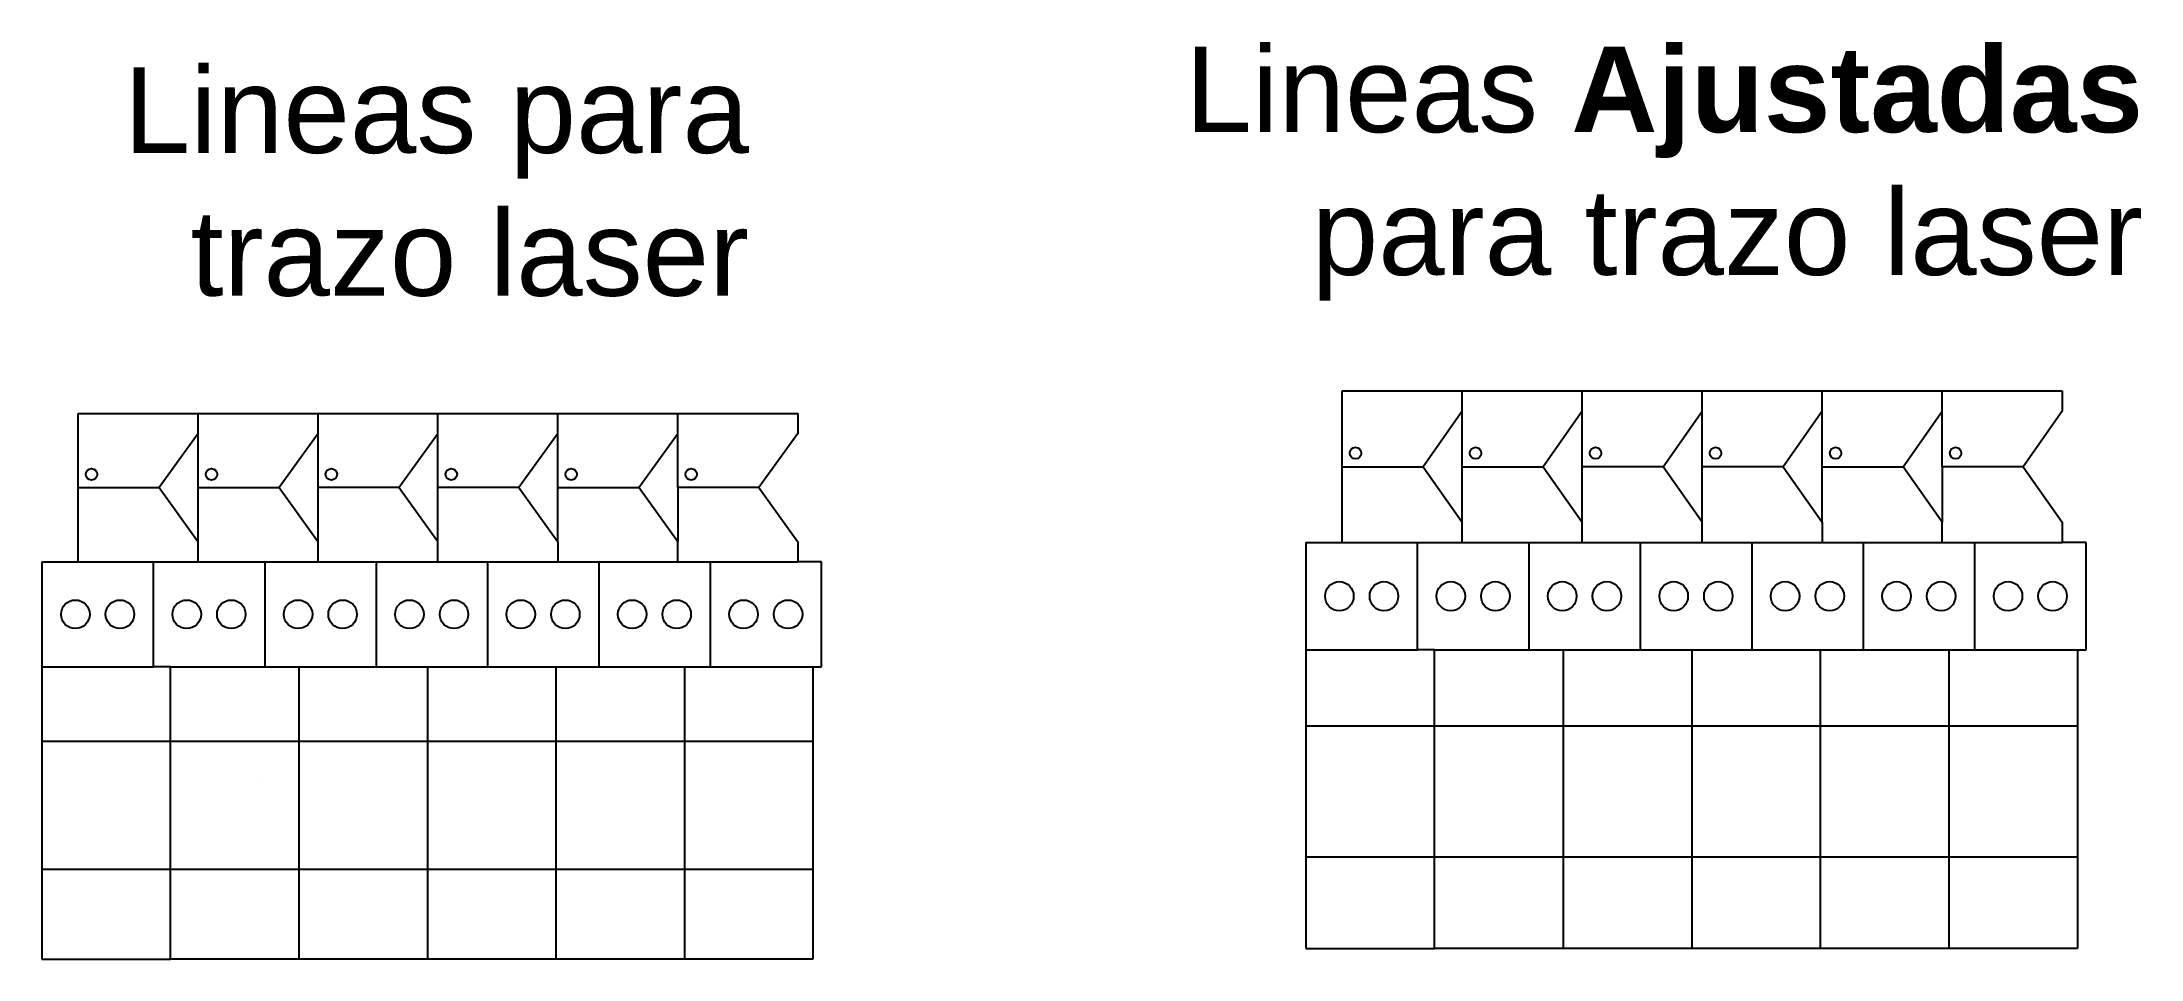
# Model space of a CAD drawing. Header units: millimetres. Extents: x -610 to 1172, y -439 to 434.
# Drawn here: x 436 to 1172, y 113 to 434 of the extents above; entities that cross this region are included whole.
import ezdxf

# ---------------------------------------------------------------- set-up
doc = ezdxf.new("R2010")
doc.units = ezdxf.units.MM
doc.layers.get('0').update_dxf_attribs({"lineweight": 25, "true_color": 0xffffff})
doc.layers.add('Laser', color=3, linetype='Continuous', lineweight=25, true_color=0x00ff00)
doc.styles.add('textstyle17', font='')
doc.styles.add('textstyle18', font='')
doc.styles.get('textstyle17').set_extended_font_data('Arial')
doc.styles.get('textstyle18').set_extended_font_data('Arial')

msp = doc.modelspace()

# ---------------------------------------------------------------- texts
at = {"char_height": 10, "attachment_point": 3}
for s, insert, style in [('\\H30;Lineas\\fArial|b1|i0|c0|p0; Ajustadas\\P\\fArial|b0|i0|c0|p0;para trazo laser', (1172.34, 432.56), 'textstyle18'), ('\\H30;Lineas para \\Ptrazo laser', (684.12, 425.27), 'textstyle17')]:
    msp.add_mtext(s, dxfattribs=dict(at, insert=insert, style=style))

# ---------------------------------------------------------------- linework, layer by layer
at = {"layer": 'Laser'}
for p, q in [((891.85, 311.96), (933.89, 311.96)), ((891.85, 285.38), (891.85, 311.96)), ((933.89, 311.96), (975.92, 311.96)), ((933.89, 304.8), (933.89, 311.96)), ((975.92, 311.96), (1017.95, 311.96)), ((975.92, 304.8), (975.92, 311.96)), ((1017.95, 311.96), (1059.99, 311.96)), ((1017.95, 304.8), (1017.95, 311.96)), ((1059.99, 311.96), (1102.02, 311.96)), ((1059.99, 304.8), (1059.99, 311.96)), ((1102.02, 311.96), (1144.05, 311.96)), ((1102.02, 304.8), (1102.02, 311.96)), ((1144.05, 311.96), (1144.05, 304.8)), ((449.17, 304.05), (491.17, 304.05)), ((449.17, 278.05), (449.17, 304.05)), ((491.17, 304.05), (533.17, 304.05)), ((491.17, 297.05), (491.17, 304.05)), ((533.17, 304.05), (575.17, 304.05)), ((533.17, 297.05), (533.17, 304.05)), ((575.17, 304.05), (617.17, 304.05)), ((575.17, 297.05), (575.17, 304.05)), ((617.17, 304.05), (659.17, 304.05)), ((617.17, 297.05), (617.17, 304.05)), ((659.17, 304.05), (701.17, 304.05)), ((659.17, 297.05), (659.17, 304.05)), ((701.17, 304.05), (701.17, 297.05)), ((933.89, 304.8), (920.24, 285.38)), ((933.89, 285.38), (933.89, 304.8)), ((975.92, 304.8), (962.27, 285.38)), ((975.92, 285.38), (975.92, 304.8)), ((1004.31, 285.38), (1017.95, 304.8)), ((1017.95, 285.38), (1017.95, 304.8)), ((1059.99, 304.8), (1046.34, 285.38)), ((1059.99, 285.38), (1059.99, 304.8)), ((1088.37, 285.38), (1102.02, 304.8)), ((1102.02, 285.38), (1102.02, 304.8)), ((1144.05, 304.8), (1130.41, 285.38)), ((491.17, 297.05), (477.53, 278.05)), ((491.17, 278.05), (491.17, 297.05)), ((533.17, 297.05), (519.53, 278.05)), ((533.17, 278.05), (533.17, 297.05)), ((561.53, 278.05), (575.17, 297.05)), ((575.17, 278.05), (575.17, 297.05)), ((617.17, 297.05), (603.53, 278.05)), ((617.17, 278.05), (617.17, 297.05)), ((645.53, 278.05), (659.17, 297.05)), ((659.17, 278.05), (659.17, 297.05)), ((701.17, 297.05), (687.53, 278.05)), ((891.85, 258.8), (891.85, 285.38)), ((891.85, 285.38), (920.24, 285.38)), ((920.24, 285.38), (933.89, 265.95)), ((933.89, 285.38), (962.27, 285.38)), ((933.89, 265.95), (933.89, 285.38)), ((962.27, 285.38), (975.92, 265.95)), ((1004.31, 285.38), (975.92, 285.38)), ((975.92, 265.95), (975.92, 285.38)), ((1017.95, 265.95), (1004.31, 285.38)), ((1046.34, 285.38), (1017.95, 285.38)), ((1017.95, 265.95), (1017.95, 285.38)), ((1046.34, 285.38), (1059.99, 265.95)), ((1059.99, 285.38), (1088.37, 285.38)), ((1059.99, 265.95), (1059.99, 285.38)), ((1102.02, 265.95), (1088.37, 285.38)), ((1130.41, 285.38), (1102.02, 285.38)), ((1102.02, 285.38), (1102.02, 265.95)), ((1130.41, 285.38), (1144.05, 265.95)), ((449.17, 252.05), (449.17, 278.05)), ((449.17, 278.05), (477.53, 278.05)), ((477.53, 278.05), (491.17, 259.05)), ((491.17, 278.05), (519.53, 278.05)), ((491.17, 259.05), (491.17, 278.05)), ((519.53, 278.05), (533.17, 259.05)), ((561.53, 278.05), (533.17, 278.05)), ((533.17, 259.05), (533.17, 278.05)), ((575.17, 259.05), (561.53, 278.05)), ((603.53, 278.05), (575.17, 278.05)), ((575.17, 259.05), (575.17, 278.05)), ((603.53, 278.05), (617.17, 259.05)), ((617.17, 278.05), (645.53, 278.05)), ((617.17, 259.05), (617.17, 278.05)), ((659.17, 259.05), (645.53, 278.05)), ((687.53, 278.05), (659.17, 278.05)), ((659.17, 278.05), (659.17, 259.05)), ((687.53, 278.05), (701.17, 259.05)), ((933.89, 258.8), (933.89, 265.95)), ((975.92, 258.8), (975.92, 265.95)), ((1017.95, 258.8), (1017.95, 265.95)), ((1059.99, 265.95), (1059.99, 258.8)), ((1102.02, 258.8), (1102.02, 265.95)), ((1144.05, 265.95), (1144.05, 258.8)), ((491.17, 252.05), (491.17, 259.05)), ((533.17, 252.05), (533.17, 259.05)), ((575.17, 252.05), (575.17, 259.05)), ((617.17, 259.05), (617.17, 252.05)), ((659.17, 252.05), (659.17, 259.05)), ((701.17, 259.05), (701.17, 252.05)), ((879.17, 258.8), (879.17, 221.21)), ((879.17, 258.8), (891.85, 258.8)), ((891.85, 258.8), (918.2, 258.8)), ((918.2, 221.21), (918.2, 258.8)), ((918.2, 258.8), (933.89, 258.8)), ((933.89, 258.8), (957.24, 258.8)), ((957.24, 258.8), (957.24, 221.21)), ((957.24, 258.8), (975.92, 258.8)), ((975.92, 258.8), (996.27, 258.8)), ((996.27, 258.8), (996.27, 221.21)), ((996.27, 258.8), (1017.95, 258.8)), ((1017.95, 258.8), (1035.3, 258.8)), ((1035.3, 258.8), (1035.3, 221.21)), ((1035.3, 258.8), (1059.99, 258.8)), ((1059.99, 258.8), (1074.33, 258.8)), ((1074.33, 258.8), (1074.33, 221.21)), ((1074.33, 258.8), (1102.02, 258.8)), ((1102.02, 258.8), (1113.36, 258.8)), ((1113.36, 258.8), (1113.36, 221.21)), ((1113.36, 258.8), (1144.05, 258.8)), ((1152.39, 258.8), (1144.05, 258.8)), ((1152.39, 221.21), (1152.39, 258.8)), ((436.5, 252.05), (436.5, 215.28)), ((436.5, 252.05), (449.17, 252.05)), ((449.17, 252.05), (475.5, 252.05)), ((475.5, 215.28), (475.5, 252.05)), ((475.5, 252.05), (491.17, 252.05)), ((491.17, 252.05), (514.5, 252.05)), ((514.5, 252.05), (514.5, 215.28)), ((514.5, 252.05), (533.17, 252.05)), ((533.17, 252.05), (553.5, 252.05)), ((553.5, 252.05), (553.5, 215.28)), ((553.5, 252.05), (575.17, 252.05)), ((575.17, 252.05), (592.5, 252.05)), ((592.5, 252.05), (592.5, 215.28)), ((592.5, 252.05), (617.17, 252.05)), ((617.17, 252.05), (631.5, 252.05)), ((631.5, 252.05), (631.5, 215.28)), ((631.5, 252.05), (659.17, 252.05)), ((659.17, 252.05), (670.5, 252.05)), ((670.5, 252.05), (670.5, 215.28)), ((670.5, 252.05), (701.17, 252.05)), ((709.5, 252.05), (701.17, 252.05)), ((709.5, 215.28), (709.5, 252.05)), ((879.17, 221.21), (879.17, 194.63)), ((879.17, 221.21), (918.2, 221.21)), ((924.21, 221.21), (918.2, 221.21)), ((924.21, 194.63), (924.21, 221.21)), ((924.21, 221.21), (957.24, 221.21)), ((957.24, 221.21), (969.25, 221.21)), ((969.25, 221.21), (969.25, 194.63)), ((969.25, 221.21), (996.27, 221.21)), ((996.27, 221.21), (1014.28, 221.21)), ((1014.28, 221.21), (1014.28, 194.63)), ((1014.28, 221.21), (1035.3, 221.21)), ((1035.3, 221.21), (1059.32, 221.21)), ((1059.32, 221.21), (1059.32, 194.63)), ((1059.32, 221.21), (1074.33, 221.21)), ((1074.33, 221.21), (1104.35, 221.21)), ((1104.35, 221.21), (1104.35, 194.63)), ((1104.35, 221.21), (1113.36, 221.21)), ((1113.36, 221.21), (1149.39, 221.21)), ((1149.39, 221.21), (1149.39, 194.63)), ((1149.39, 221.21), (1152.39, 221.21)), ((436.5, 215.28), (436.5, 189.28)), ((436.5, 215.28), (475.5, 215.28)), ((481.5, 215.28), (475.5, 215.28)), ((481.5, 189.28), (481.5, 215.28)), ((481.5, 215.28), (514.5, 215.28)), ((514.5, 215.28), (526.5, 215.28)), ((526.5, 215.28), (526.5, 189.28)), ((526.5, 215.28), (553.5, 215.28)), ((553.5, 215.28), (571.5, 215.28)), ((571.5, 215.28), (571.5, 189.28)), ((571.5, 215.28), (592.5, 215.28)), ((592.5, 215.28), (616.5, 215.28)), ((616.5, 215.28), (616.5, 189.28)), ((616.5, 215.28), (631.5, 215.28)), ((631.5, 215.28), (661.5, 215.28)), ((661.5, 215.28), (661.5, 189.28)), ((661.5, 215.28), (670.5, 215.28)), ((670.5, 215.28), (706.5, 215.28)), ((706.5, 215.28), (706.5, 189.28)), ((706.5, 215.28), (709.5, 215.28)), ((879.17, 194.63), (879.17, 148.62)), ((879.17, 194.63), (924.21, 194.63)), ((924.21, 148.62), (924.21, 194.63)), ((924.21, 194.63), (969.25, 194.63)), ((969.25, 194.63), (969.25, 148.62)), ((969.25, 194.63), (1014.28, 194.63)), ((1014.28, 194.63), (1014.28, 148.62)), ((1014.28, 194.63), (1059.32, 194.63)), ((1059.32, 194.63), (1059.32, 148.62)), ((1059.32, 194.63), (1104.35, 194.63)), ((1104.35, 194.63), (1104.35, 148.62)), ((1104.35, 194.63), (1149.39, 194.63)), ((1149.39, 194.63), (1149.39, 148.62)), ((436.5, 189.28), (436.5, 144.28)), ((436.5, 189.28), (481.5, 189.28)), ((481.5, 144.28), (481.5, 189.28)), ((481.5, 189.28), (526.5, 189.28)), ((526.5, 189.28), (526.5, 144.28)), ((526.5, 189.28), (571.5, 189.28)), ((571.5, 189.28), (571.5, 144.28)), ((571.5, 189.28), (616.5, 189.28)), ((616.5, 189.28), (616.5, 144.28)), ((616.5, 189.28), (661.5, 189.28)), ((661.5, 189.28), (661.5, 144.28)), ((661.5, 189.28), (706.5, 189.28)), ((706.5, 189.28), (706.5, 144.28)), ((513.5, 175.79), (513.5, 175.79)), ((879.17, 148.62), (879.17, 116.56)), ((924.21, 148.62), (879.17, 148.62)), ((924.21, 116.56), (924.21, 148.62)), ((969.25, 148.62), (924.21, 148.62)), ((969.25, 148.62), (969.25, 116.56)), ((1014.28, 148.62), (969.25, 148.62)), ((969.25, 148.62), (969.25, 148.62)), ((1014.28, 148.62), (1014.28, 116.56)), ((1059.32, 148.62), (1014.28, 148.62)), ((1059.32, 148.62), (1059.32, 116.56)), ((1104.35, 148.62), (1059.32, 148.62)), ((1104.35, 148.62), (1104.35, 116.56)), ((1149.39, 148.62), (1104.35, 148.62)), ((1149.39, 148.62), (1149.39, 116.56)), ((436.5, 144.28), (436.5, 112.92)), ((481.5, 144.28), (436.5, 144.28)), ((481.5, 112.92), (481.5, 144.28)), ((526.5, 144.28), (481.5, 144.28)), ((526.5, 144.28), (526.5, 112.92)), ((571.5, 144.28), (526.5, 144.28)), ((526.5, 144.28), (526.5, 144.28)), ((571.5, 144.28), (571.5, 112.92)), ((616.5, 144.28), (571.5, 144.28)), ((616.5, 144.28), (616.5, 112.92)), ((661.5, 144.28), (616.5, 144.28)), ((661.5, 144.28), (661.5, 112.92)), ((706.5, 144.28), (661.5, 144.28)), ((706.5, 144.28), (706.5, 112.92)), ((436.5, 112.92), (481.5, 112.92)), ((526.5, 112.92), (481.5, 112.92)), ((571.5, 112.92), (526.5, 112.92)), ((616.5, 112.92), (571.5, 112.92)), ((661.5, 112.92), (616.5, 112.92)), ((706.5, 112.92), (661.5, 112.92)), ((879.17, 116.56), (924.21, 116.56)), ((969.25, 116.56), (924.21, 116.56)), ((1014.28, 116.56), (969.25, 116.56)), ((1059.32, 116.56), (1014.28, 116.56)), ((1104.35, 116.56), (1059.32, 116.56)), ((1149.39, 116.56), (1104.35, 116.56))]:
    msp.add_line(p, q, dxfattribs=at)
for centre, radius in [((453.85, 282.71), 2), ((495.85, 282.71), 2), ((537.85, 282.71), 2), ((579.85, 282.71), 2), ((621.85, 282.71), 2), ((663.85, 282.71), 2), ((448.2, 233.67), 5), ((463.8, 233.67), 5), ((487.2, 233.67), 5), ((502.8, 233.67), 5), ((526.2, 233.67), 5), ((541.8, 233.67), 5), ((565.2, 233.67), 5), ((580.8, 233.67), 5), ((604.2, 233.67), 5), ((619.8, 233.67), 5), ((643.2, 233.67), 5), ((658.8, 233.67), 5), ((682.2, 233.67), 5), ((697.8, 233.67), 5)]:
    msp.add_circle(centre, radius, dxfattribs=at)
for centre, major_axis in [((896.54, 290.14), (0, 2.04)), ((938.58, 290.14), (0, 2.04)), ((980.61, 290.14), (0, -2.04)), ((1022.64, 290.14), (0, 2.04)), ((1064.68, 290.14), (0, 2.04)), ((1106.71, 290.14), (0, 2.04)), ((890.88, 240), (0, 5.11)), ((906.5, 240), (0, 5.11)), ((929.91, 240), (0, -5.11)), ((945.53, 240), (0, 5.11)), ((968.95, 240), (0, -5.11)), ((984.56, 240), (0, 5.11)), ((1007.98, 240), (0, 5.11)), ((1023.59, 240), (0, 5.11)), ((1047.01, 240), (0, 5.11)), ((1062.62, 240), (0, -5.11)), ((1086.04, 240), (0, -5.11)), ((1101.65, 240), (0, 5.11)), ((1125.07, 240), (0, -5.11)), ((1140.68, 240), (0, 5.11))]:
    msp.add_ellipse(centre, major_axis=major_axis, ratio=0.978969, dxfattribs=at)

msp.set_redraw_order([(e.dxf.handle, doc.entitydb.next_handle()) for e in msp.query("TEXT MTEXT ATTDEF DIMENSION ARC_DIMENSION")])  # texts and dimensions are drawn at this point

doc.saveas('drawing.dxf')
